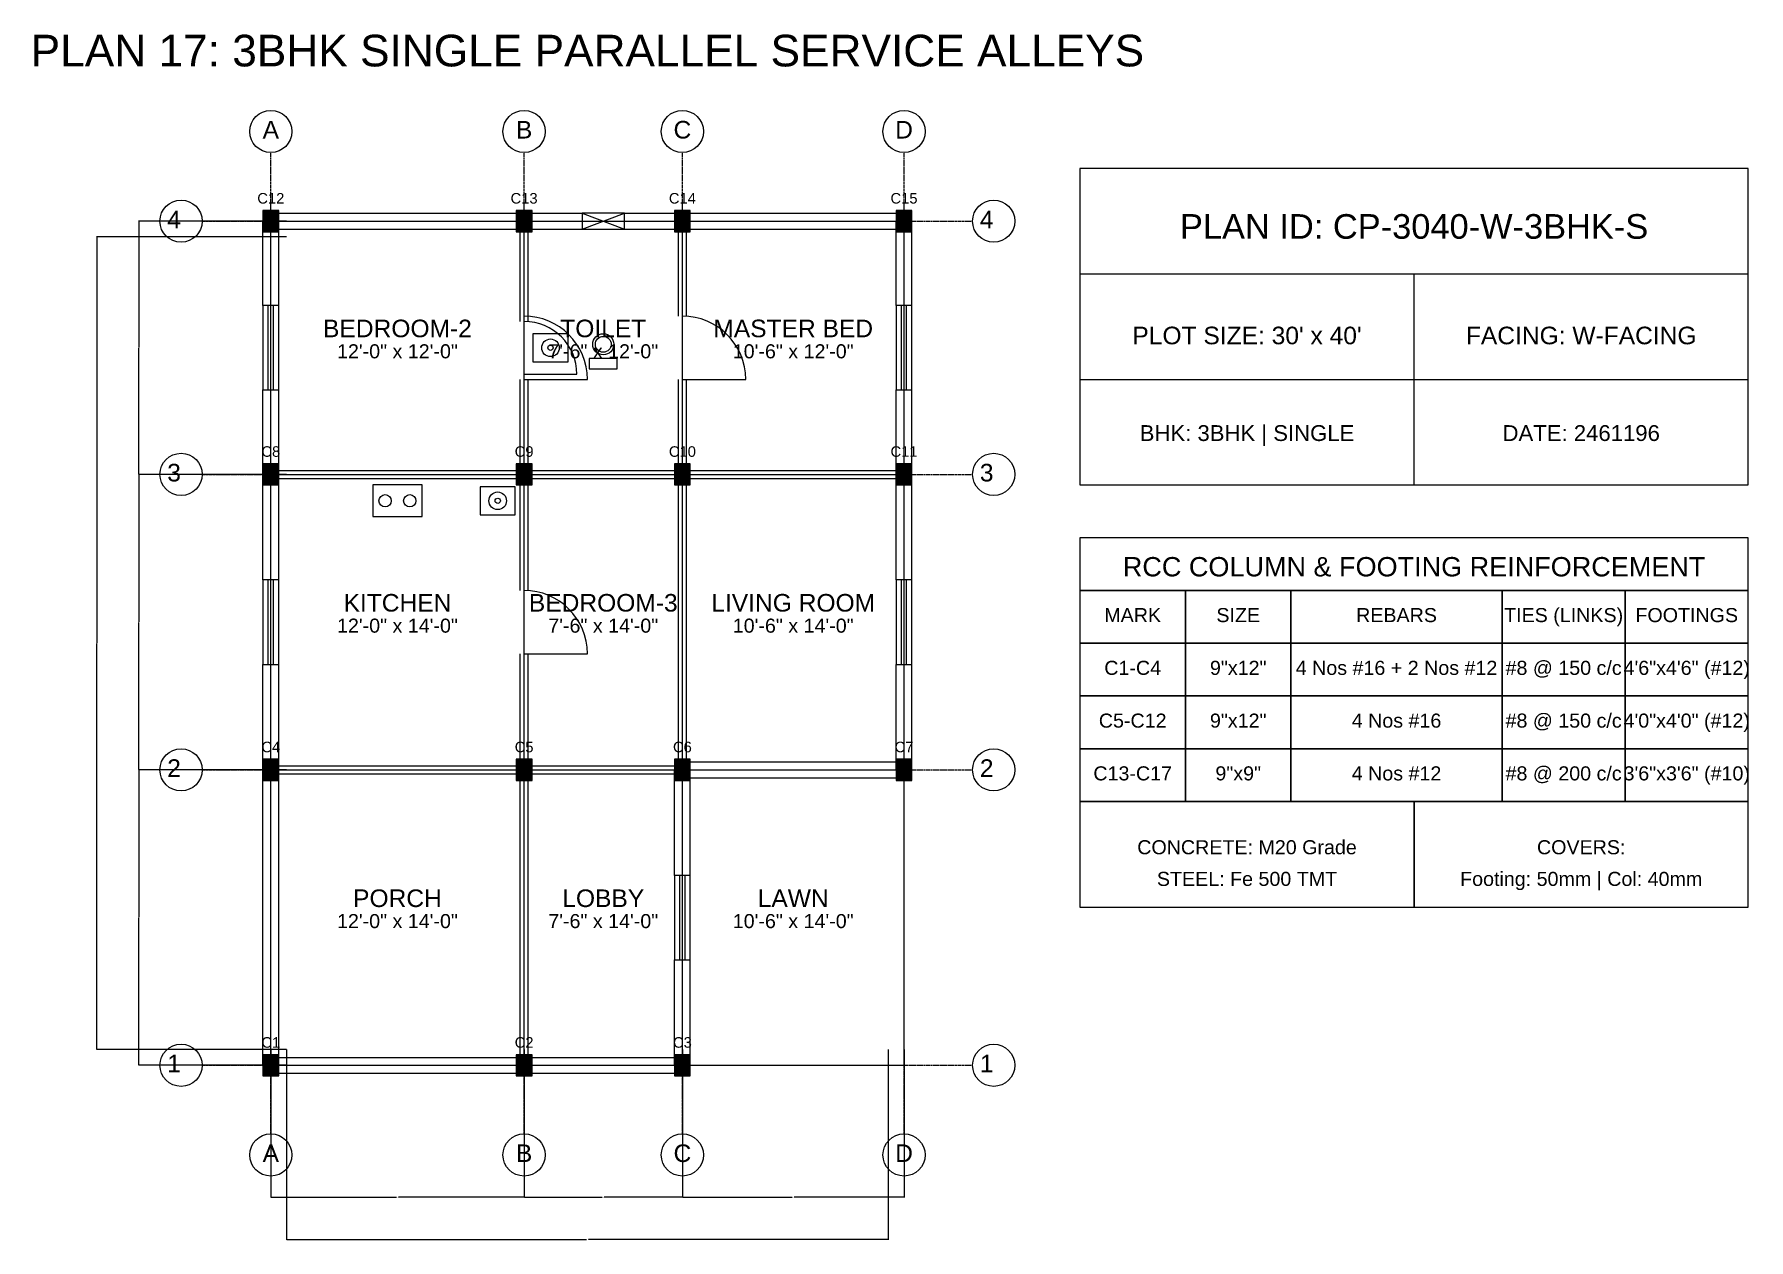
# Model space of a CAD drawing. Header units: inches. Extents: x -134 to 23580, y -99 to 23207.
# Drawn here: x 14866 to 15840, y 2401 to 3086 of the extents above; entities that cross this region are included whole.
import ezdxf
from ezdxf.enums import TextEntityAlignment as Align

# ---------------------------------------------------------------- set-up
doc = ezdxf.new("R2010")
doc.units = ezdxf.units.IN
doc.header["$MEASUREMENT"] = 0
doc.linetypes.add('CENTER', pattern=[2, 1.25, -0.25, 0.25, -0.25])
for name, color, linetype in [('A-COL-HATCH', 251, 'Continuous'), ('A-COLUMN', 1, 'Continuous'), ('A-DIM', 5, 'Continuous'), ('A-DOOR', 30, 'Continuous'), ('A-FIXTURE', 8, 'Continuous'), ('A-TEXT', 2, 'Continuous'), ('A-WALL-EXT', 7, 'Continuous'), ('A-WALL-INT', 9, 'Continuous'), ('A-WINDOW', 4, 'Continuous'), ('S-BEAM-FRAMING', 2, 'Continuous'), ('S-BUBBLE', 4, 'Continuous'), ('S-GRID-CENTER', 8, 'CENTER'), ('S-TABLE', 7, 'Continuous'), ('S-TEXT', 3, 'Continuous')]:
    doc.layers.add(name, color=color, linetype=linetype)
doc.styles.get("Standard").update_dxf_attribs({"font": 'arial.ttf'})
doc.dimstyles.get("Standard").update_dxf_attribs({"dimtxt": 0.18, "dimasz": 0.18, "dimexe": 0.18, "dimexo": 0.0625, "dimgap": 0.09, "dimtad": 0, "dimtih": 1, "dimtoh": 1, "dimdec": 4, "dimzin": 0, "dimdsep": 46, "dimtxsty": 'Standard', "dimcen": 0.09, "dimadec": 0, "dimazin": 0, "dimtfac": 1, "dimtdec": 4, "dimtofl": 0, "dimtmove": 0, "dimatfit": 3, "dimfxl": 1, "dimtolj": 1, "dimtzin": 0, "dimarcsym": 0})

msp = doc.modelspace()

# ---------------------------------------------------------------- texts
at = {"layer": 'A-TEXT'}
for s, height, p in [('PLAN 17: 3BHK SINGLE PARALLEL SERVICE ALLEYS', 18, (15180, 3068)), ('C12', 6, (15000, 2990)), ('C13', 6, (15144, 2990)), ('C14', 6, (15234, 2990)), ('C15', 6, (15360, 2990)), ('PLAN ID: CP-3040-W-3BHK-S', 14, (15650, 2970)), ('BEDROOM-2', 10, (15072, 2914)), ('TOILET', 10, (15189, 2914)), ('MASTER BED', 10, (15297, 2914)), ("PLOT SIZE: 30' x 40'", 10, (15555, 2910)), ('FACING: W-FACING', 10, (15745, 2910)), ('12\'-0" x 12\'-0"', 8, (15072, 2902)), ('7\'-6" x 12\'-0"', 8, (15189, 2902)), ('10\'-6" x 12\'-0"', 8, (15297, 2902)), ('BHK: 3BHK | SINGLE', 9, (15555, 2855)), ('DATE: 2461196', 9, (15745, 2855)), ('C8', 6, (15000, 2846)), ('C9', 6, (15144, 2846)), ('C10', 6, (15234, 2846)), ('C11', 6, (15360, 2846)), ('KITCHEN', 10, (15072, 2758)), ('BEDROOM-3', 10, (15189, 2758)), ('LIVING ROOM', 10, (15297, 2758)), ('12\'-0" x 14\'-0"', 8, (15072, 2746)), ('7\'-6" x 14\'-0"', 8, (15189, 2746)), ('10\'-6" x 14\'-0"', 8, (15297, 2746)), ('C4', 6, (15000, 2678)), ('C5', 6, (15144, 2678)), ('C6', 6, (15234, 2678)), ('C7', 6, (15360, 2678)), ('PORCH', 10, (15072, 2590)), ('LOBBY', 10, (15189, 2590)), ('LAWN', 10, (15297, 2590)), ('12\'-0" x 14\'-0"', 8, (15072, 2578)), ('7\'-6" x 14\'-0"', 8, (15189, 2578)), ('10\'-6" x 14\'-0"', 8, (15297, 2578)), ('C1', 6, (15000, 2510)), ('C2', 6, (15144, 2510)), ('C3', 6, (15234, 2510))]:
    msp.add_text(s, height=height, dxfattribs=at).set_placement(p, align=Align.CENTER)
at = {"layer": 'S-TEXT'}
for s, height, p in [('A', 10, (15000, 3027)), ('B', 10, (15144, 3027)), ('C', 10, (15234, 3027)), ('D', 10, (15360, 3027)), ('4', 10, (14945, 2976)), ('4', 10, (15407, 2976)), ('3', 10, (14945, 2832)), ('3', 10, (15407, 2832)), ('RCC COLUMN & FOOTING REINFORCEMENT', 11, (15650, 2778)), ('MARK', 8, (15490, 2752)), ('SIZE', 8, (15550, 2752)), ('REBARS', 8, (15640, 2752)), ('TIES (LINKS)', 8, (15735, 2752)), ('FOOTINGS', 8, (15805, 2752)), ('C1-C4', 8, (15490, 2722)), ('9"x12"', 8, (15550, 2722)), ('4 Nos #16 + 2 Nos #12', 8, (15640, 2722)), ('#8 @ 150 c/c', 8, (15735, 2722)), ('4\'6"x4\'6" (#12)', 8, (15805, 2722)), ('C5-C12', 8, (15490, 2692)), ('9"x12"', 8, (15550, 2692)), ('4 Nos #16', 8, (15640, 2692)), ('#8 @ 150 c/c', 8, (15735, 2692)), ('4\'0"x4\'0" (#12)', 8, (15805, 2692)), ('2', 10, (14945, 2664)), ('2', 10, (15407, 2664)), ('C13-C17', 8, (15490, 2662)), ('9"x9"', 8, (15550, 2662)), ('4 Nos #12', 8, (15640, 2662)), ('#8 @ 200 c/c', 8, (15735, 2662)), ('3\'6"x3\'6" (#10)', 8, (15805, 2662)), ('CONCRETE: M20 Grade', 8, (15555, 2620)), ('COVERS:', 8, (15745, 2620)), ('STEEL: Fe 500 TMT', 8, (15555, 2602)), ('Footing: 50mm | Col: 40mm', 8, (15745, 2602)), ('1', 10, (14945, 2496)), ('1', 10, (15407, 2496)), ('A', 10, (15000, 2445)), ('B', 10, (15144, 2445)), ('C', 10, (15234, 2445)), ('D', 10, (15360, 2445))]:
    msp.add_text(s, height=height, dxfattribs=at).set_placement(p, align=Align.CENTER)

# ---------------------------------------------------------------- blocks, each defined once
blk = doc.blocks.new('*D179')
at = {"layer": 'A-DIM', "color": 0, "lineweight": -2, "transparency": 16777216}
for p, q in [((15000, 2508.94), (15000, 2424.82)), ((15144, 2508.94), (15144, 2424.82)), ((15000.18, 2425), (15071.41, 2425)), ((15143.82, 2425), (15072.59, 2425))]:
    blk.add_line(p, q, dxfattribs=at)
at = {"layer": 'A-DIM', "color": 0, "transparency": 16777216}
for points in [[(15000.18, 2425.03), (15000.18, 2424.97), (15000, 2425)], [(15143.82, 2425.03), (15143.82, 2424.97), (15144, 2425)]]:
    blk.add_solid(points, dxfattribs=at)
at = {"layer": 'Defpoints', "color": 0, "transparency": 16777216}
for p in [(15000, 2509), (15144, 2509), (15144, 2425)]:
    blk.add_point(p, dxfattribs=at)
at = {"layer": 'A-DIM', "color": 0, "transparency": 16777216, "insert": (15072, 2425), "char_height": 0.18, "attachment_point": 5}
blk.add_mtext('\\A1;144.0000', dxfattribs=at)
blk = doc.blocks.new('*D180')
at = {"layer": 'A-DIM', "color": 0, "lineweight": -2, "transparency": 16777216}
for p, q in [((15144, 2508.94), (15144, 2424.82)), ((15234, 2508.94), (15234, 2424.82)), ((15144.18, 2425), (15188.47, 2425)), ((15233.82, 2425), (15189.53, 2425))]:
    blk.add_line(p, q, dxfattribs=at)
at = {"layer": 'A-DIM', "color": 0, "transparency": 16777216}
for points in [[(15144.18, 2425.03), (15144.18, 2424.97), (15144, 2425)], [(15233.82, 2425.03), (15233.82, 2424.97), (15234, 2425)]]:
    blk.add_solid(points, dxfattribs=at)
at = {"layer": 'Defpoints', "color": 0, "transparency": 16777216}
for p in [(15144, 2509), (15234, 2509), (15234, 2425)]:
    blk.add_point(p, dxfattribs=at)
at = {"layer": 'A-DIM', "color": 0, "transparency": 16777216, "insert": (15189, 2425), "char_height": 0.18, "attachment_point": 5}
blk.add_mtext('\\A1;90.0000', dxfattribs=at)
blk = doc.blocks.new('*D181')
at = {"layer": 'A-DIM', "color": 0, "lineweight": -2, "transparency": 16777216}
for p, q in [((15234, 2508.94), (15234, 2424.82)), ((15360, 2508.94), (15360, 2424.82)), ((15234.18, 2425), (15296.41, 2425)), ((15359.82, 2425), (15297.59, 2425))]:
    blk.add_line(p, q, dxfattribs=at)
at = {"layer": 'A-DIM', "color": 0, "transparency": 16777216}
for points in [[(15234.18, 2425.03), (15234.18, 2424.97), (15234, 2425)], [(15359.82, 2425.03), (15359.82, 2424.97), (15360, 2425)]]:
    blk.add_solid(points, dxfattribs=at)
at = {"layer": 'Defpoints', "color": 0, "transparency": 16777216}
for p in [(15234, 2509), (15360, 2509), (15360, 2425)]:
    blk.add_point(p, dxfattribs=at)
at = {"layer": 'A-DIM', "color": 0, "transparency": 16777216, "insert": (15297, 2425), "char_height": 0.18, "attachment_point": 5}
blk.add_mtext('\\A1;126.0000', dxfattribs=at)
blk = doc.blocks.new('*D182')
at = {"layer": 'A-DIM', "color": 0, "lineweight": -2, "transparency": 16777216}
for p, q in [((15009, 2508.94), (15009, 2400.82)), ((15351, 2508.94), (15351, 2400.82)), ((15009.18, 2401), (15179.4, 2401)), ((15350.82, 2401), (15180.6, 2401))]:
    blk.add_line(p, q, dxfattribs=at)
at = {"layer": 'A-DIM', "color": 0, "transparency": 16777216}
for points in [[(15009.18, 2401.03), (15009.18, 2400.97), (15009, 2401)], [(15350.82, 2401.03), (15350.82, 2400.97), (15351, 2401)]]:
    blk.add_solid(points, dxfattribs=at)
at = {"layer": 'Defpoints', "color": 0, "transparency": 16777216}
for p in [(15009, 2509), (15351, 2509), (15351, 2401)]:
    blk.add_point(p, dxfattribs=at)
at = {"layer": 'A-DIM', "color": 0, "transparency": 16777216, "insert": (15180, 2401), "char_height": 0.18, "attachment_point": 5}
blk.add_mtext('\\A1;342.0000', dxfattribs=at)
blk = doc.blocks.new('*D183')
at = {"layer": 'A-DIM', "color": 0, "lineweight": -2, "transparency": 16777216}
for p, q in [((15008.94, 2668), (14924.82, 2668)), ((14925, 2667.82), (14925, 2584.18)), ((14925, 2500.18), (14925, 2583.82)), ((15008.94, 2500), (14924.82, 2500))]:
    blk.add_line(p, q, dxfattribs=at)
at = {"layer": 'A-DIM', "color": 0, "transparency": 16777216}
for points in [[(14924.97, 2667.82), (14925.03, 2667.82), (14925, 2668)], [(14924.97, 2500.18), (14925.03, 2500.18), (14925, 2500)]]:
    blk.add_solid(points, dxfattribs=at)
at = {"layer": 'Defpoints', "color": 0, "transparency": 16777216}
for p in [(14925, 2668), (15009, 2668), (15009, 2500)]:
    blk.add_point(p, dxfattribs=at)
at = {"layer": 'A-DIM', "color": 0, "transparency": 16777216, "insert": (14925, 2584), "char_height": 0.18, "attachment_point": 5}
blk.add_mtext('\\A1;168.0000', dxfattribs=at)
blk = doc.blocks.new('*D184')
at = {"layer": 'A-DIM', "color": 0, "lineweight": -2, "transparency": 16777216}
for p, q in [((15008.94, 2836), (14924.82, 2836)), ((14925, 2835.82), (14925, 2752.18)), ((14925, 2668.18), (14925, 2751.82)), ((15008.94, 2668), (14924.82, 2668))]:
    blk.add_line(p, q, dxfattribs=at)
at = {"layer": 'A-DIM', "color": 0, "transparency": 16777216}
for points in [[(14924.97, 2835.82), (14925.03, 2835.82), (14925, 2836)], [(14924.97, 2668.18), (14925.03, 2668.18), (14925, 2668)]]:
    blk.add_solid(points, dxfattribs=at)
at = {"layer": 'Defpoints', "color": 0, "transparency": 16777216}
for p in [(14925, 2836), (15009, 2836), (15009, 2668)]:
    blk.add_point(p, dxfattribs=at)
at = {"layer": 'A-DIM', "color": 0, "transparency": 16777216, "insert": (14925, 2752), "char_height": 0.18, "attachment_point": 5}
blk.add_mtext('\\A1;168.0000', dxfattribs=at)
blk = doc.blocks.new('*D185')
at = {"layer": 'A-DIM', "color": 0, "lineweight": -2, "transparency": 16777216}
for p, q in [((15008.94, 2980), (14924.82, 2980)), ((14925, 2979.82), (14925, 2908.18)), ((14925, 2836.18), (14925, 2907.82)), ((15008.94, 2836), (14924.82, 2836))]:
    blk.add_line(p, q, dxfattribs=at)
at = {"layer": 'A-DIM', "color": 0, "transparency": 16777216}
for points in [[(14924.97, 2979.82), (14925.03, 2979.82), (14925, 2980)], [(14924.97, 2836.18), (14925.03, 2836.18), (14925, 2836)]]:
    blk.add_solid(points, dxfattribs=at)
at = {"layer": 'Defpoints', "color": 0, "transparency": 16777216}
for p in [(14925, 2980), (15009, 2980), (15009, 2836)]:
    blk.add_point(p, dxfattribs=at)
at = {"layer": 'A-DIM', "color": 0, "transparency": 16777216, "insert": (14925, 2908), "char_height": 0.18, "attachment_point": 5}
blk.add_mtext('\\A1;144.0000', dxfattribs=at)
blk = doc.blocks.new('*D186')
at = {"layer": 'A-DIM', "color": 0, "lineweight": -2, "transparency": 16777216}
for p, q in [((15008.94, 2971), (14900.82, 2971)), ((14901, 2970.82), (14901, 2740.18)), ((14901, 2509.18), (14901, 2739.82)), ((15008.94, 2509), (14900.82, 2509))]:
    blk.add_line(p, q, dxfattribs=at)
at = {"layer": 'A-DIM', "color": 0, "transparency": 16777216}
for points in [[(14900.97, 2970.82), (14901.03, 2970.82), (14901, 2971)], [(14900.97, 2509.18), (14901.03, 2509.18), (14901, 2509)]]:
    blk.add_solid(points, dxfattribs=at)
at = {"layer": 'Defpoints', "color": 0, "transparency": 16777216}
for p in [(14901, 2971), (15009, 2971), (15009, 2509)]:
    blk.add_point(p, dxfattribs=at)
at = {"layer": 'A-DIM', "color": 0, "transparency": 16777216, "insert": (14901, 2740), "char_height": 0.18, "attachment_point": 5}
blk.add_mtext('\\A1;462.0000', dxfattribs=at)

# ---------------------------------------------------------------- dimensions: what is measured, and where the dimension line sits
at = {"layer": 'A-DIM'}
for base, p1, p2, picture, middle in [((14925, 2980), (15009, 2836), (15009, 2980), '*D185', (14925, 2908)), ((14901, 2971), (15009, 2509), (15009, 2971), '*D186', (14901, 2740)), ((14925, 2836), (15009, 2668), (15009, 2836), '*D184', (14925, 2752)), ((14925, 2668), (15009, 2500), (15009, 2668), '*D183', (14925, 2584))]:
    dim = msp.add_linear_dim(base=base, p1=p1, p2=p2, angle=90, dimstyle='Standard', dxfattribs=at)
    dim.commit()
    dim.dimension.update_dxf_attribs({"geometry": picture, "text_midpoint": middle})
for base, p1, p2, picture, middle in [((15144, 2425), (15000, 2509), (15144, 2509), '*D179', (15072, 2425)), ((15351, 2401), (15009, 2509), (15351, 2509), '*D182', (15180, 2401)), ((15234, 2425), (15144, 2509), (15234, 2509), '*D180', (15189, 2425)), ((15360, 2425), (15234, 2509), (15360, 2509), '*D181', (15297, 2425))]:
    dim = msp.add_linear_dim(base=base, p1=p1, p2=p2, dimstyle='Standard', dxfattribs=at)
    dim.commit()
    dim.dimension.update_dxf_attribs({"geometry": picture, "text_midpoint": middle})

# ---------------------------------------------------------------- linework, layer by layer
at = {"layer": 'A-COL-HATCH'}
for points in [[(14995.5, 2974), (15004.5, 2974), (14995.5, 2986), (15004.5, 2986)], [(15139.5, 2974), (15148.5, 2974), (15139.5, 2986), (15148.5, 2986)], [(15229.5, 2974), (15238.5, 2974), (15229.5, 2986), (15238.5, 2986)], [(15355.5, 2974), (15364.5, 2974), (15355.5, 2986), (15364.5, 2986)], [(14995.5, 2830), (15004.5, 2830), (14995.5, 2842), (15004.5, 2842)], [(15139.5, 2830), (15148.5, 2830), (15139.5, 2842), (15148.5, 2842)], [(15229.5, 2830), (15238.5, 2830), (15229.5, 2842), (15238.5, 2842)], [(15355.5, 2830), (15364.5, 2830), (15355.5, 2842), (15364.5, 2842)], [(14995.5, 2662), (15004.5, 2662), (14995.5, 2674), (15004.5, 2674)], [(15139.5, 2662), (15148.5, 2662), (15139.5, 2674), (15148.5, 2674)], [(15229.5, 2662), (15238.5, 2662), (15229.5, 2674), (15238.5, 2674)], [(15355.5, 2662), (15364.5, 2662), (15355.5, 2674), (15364.5, 2674)], [(14995.5, 2494), (15004.5, 2494), (14995.5, 2506), (15004.5, 2506)], [(15139.5, 2494), (15148.5, 2494), (15139.5, 2506), (15148.5, 2506)], [(15229.5, 2494), (15238.5, 2494), (15229.5, 2506), (15238.5, 2506)]]:
    msp.add_solid(points, dxfattribs=at)
at = {"layer": 'A-COLUMN'}
for points in [[(14995.5, 2974), (15004.5, 2974), (15004.5, 2986), (14995.5, 2986)], [(15139.5, 2974), (15148.5, 2974), (15148.5, 2986), (15139.5, 2986)], [(15229.5, 2974), (15238.5, 2974), (15238.5, 2986), (15229.5, 2986)], [(15355.5, 2974), (15364.5, 2974), (15364.5, 2986), (15355.5, 2986)], [(14995.5, 2830), (15004.5, 2830), (15004.5, 2842), (14995.5, 2842)], [(15139.5, 2830), (15148.5, 2830), (15148.5, 2842), (15139.5, 2842)], [(15229.5, 2830), (15238.5, 2830), (15238.5, 2842), (15229.5, 2842)], [(15355.5, 2830), (15364.5, 2830), (15364.5, 2842), (15355.5, 2842)], [(14995.5, 2662), (15004.5, 2662), (15004.5, 2674), (14995.5, 2674)], [(15139.5, 2662), (15148.5, 2662), (15148.5, 2674), (15139.5, 2674)], [(15229.5, 2662), (15238.5, 2662), (15238.5, 2674), (15229.5, 2674)], [(15355.5, 2662), (15364.5, 2662), (15364.5, 2674), (15355.5, 2674)], [(14995.5, 2494), (15004.5, 2494), (15004.5, 2506), (14995.5, 2506)], [(15139.5, 2494), (15148.5, 2494), (15148.5, 2506), (15139.5, 2506)], [(15229.5, 2494), (15238.5, 2494), (15238.5, 2506), (15229.5, 2506)]]:
    msp.add_lwpolyline(points, close=True, dxfattribs=at)
at = {"layer": 'A-DOOR'}
for p, q in [((15144, 2893), (15174, 2893)), ((15144, 2890), (15180, 2890)), ((15234, 2890), (15270, 2890)), ((15144, 2734), (15180, 2734)), ((15144, 2734), (15180, 2734))]:
    msp.add_line(p, q, dxfattribs=at)
for centre, radius in [((15144, 2890), 36), ((15234, 2890), 36), ((15144, 2893), 30), ((15144, 2734), 36), ((15144, 2734), 36)]:
    msp.add_arc(centre, radius, 0, 90, dxfattribs=at)
at = {"layer": 'A-FIXTURE'}
for points in [[(15149, 2900), (15169, 2900), (15169, 2916), (15149, 2916)], [(15181, 2896), (15197, 2896), (15197, 2902), (15181, 2902)], [(15058, 2812), (15086, 2812), (15086, 2830), (15058, 2830)], [(15119, 2813), (15139, 2813), (15139, 2829), (15119, 2829)]]:
    msp.add_lwpolyline(points, close=True, dxfattribs=at)
for centre, radius in [((15189, 2910), 6), ((15189, 2910), 4.5), ((15159, 2908), 5), ((15159, 2908), 1.5), ((15065, 2821), 3.5), ((15079, 2821), 3.5), ((15129, 2821), 5), ((15129, 2821), 1.5)]:
    msp.add_circle(centre, radius, dxfattribs=at)
at = {"layer": 'A-WALL-EXT'}
for p, q in [((15000, 2984.5), (15144, 2984.5)), ((15144, 2984.5), (15177, 2984.5)), ((15201, 2984.5), (15234, 2984.5)), ((15234, 2984.5), (15360, 2984.5)), ((14995.5, 2932), (14995.5, 2980)), ((15000, 2975.5), (15144, 2975.5)), ((15004.5, 2932), (15004.5, 2980)), ((15144, 2975.5), (15177, 2975.5)), ((15201, 2975.5), (15234, 2975.5)), ((15234, 2975.5), (15360, 2975.5)), ((15355.5, 2932), (15355.5, 2980)), ((15364.5, 2932), (15364.5, 2980)), ((15460, 2950), (15840, 2950)), ((15650, 2830), (15650, 2950)), ((15460, 2890), (15840, 2890)), ((14995.5, 2836), (14995.5, 2884)), ((15004.5, 2836), (15004.5, 2884)), ((15355.5, 2836), (15355.5, 2884)), ((15364.5, 2836), (15364.5, 2884)), ((14995.5, 2776), (14995.5, 2836)), ((15004.5, 2776), (15004.5, 2836)), ((15355.5, 2776), (15355.5, 2836)), ((15364.5, 2776), (15364.5, 2836)), ((14995.5, 2668), (14995.5, 2728)), ((15004.5, 2668), (15004.5, 2728)), ((15355.5, 2668), (15355.5, 2728)), ((15364.5, 2668), (15364.5, 2728)), ((15234, 2672.5), (15360, 2672.5)), ((14995.5, 2500), (14995.5, 2668)), ((15004.5, 2500), (15004.5, 2668)), ((15229.5, 2608), (15229.5, 2668)), ((15234, 2663.5), (15360, 2663.5)), ((15238.5, 2608), (15238.5, 2668)), ((15229.5, 2500), (15229.5, 2560)), ((15238.5, 2500), (15238.5, 2560)), ((15000, 2504.5), (15144, 2504.5)), ((15000, 2495.5), (15144, 2495.5)), ((15144, 2504.5), (15234, 2504.5)), ((15144, 2495.5), (15234, 2495.5))]:
    msp.add_line(p, q, dxfattribs=at)
msp.add_lwpolyline([(15460, 2830), (15840, 2830), (15840, 3010), (15460, 3010)], close=True, dxfattribs=at)
at = {"layer": 'A-WALL-INT'}
for p, q in [((15141.75, 2923), (15141.75, 2980)), ((15146.25, 2923), (15146.25, 2980)), ((15231.75, 2926), (15231.75, 2980)), ((15236.25, 2926), (15236.25, 2980)), ((15141.75, 2836), (15141.75, 2890)), ((15146.25, 2836), (15146.25, 2890)), ((15231.75, 2836), (15231.75, 2890)), ((15236.25, 2836), (15236.25, 2890)), ((15000, 2838.25), (15144, 2838.25)), ((15144, 2838.25), (15234, 2838.25)), ((15234, 2838.25), (15360, 2838.25)), ((15000, 2833.75), (15144, 2833.75)), ((15141.75, 2770), (15141.75, 2836)), ((15144, 2833.75), (15234, 2833.75)), ((15146.25, 2770), (15146.25, 2836)), ((15231.75, 2668), (15231.75, 2836)), ((15234, 2833.75), (15360, 2833.75)), ((15236.25, 2668), (15236.25, 2836)), ((15141.75, 2668), (15141.75, 2734)), ((15146.25, 2668), (15146.25, 2734)), ((15000, 2670.25), (15144, 2670.25)), ((15000, 2665.75), (15144, 2665.75)), ((15141.75, 2500), (15141.75, 2668)), ((15144, 2670.25), (15234, 2670.25)), ((15144, 2665.75), (15234, 2665.75)), ((15146.25, 2500), (15146.25, 2668))]:
    msp.add_line(p, q, dxfattribs=at)
at = {"layer": 'A-WINDOW'}
for p, q in [((15177, 2975.5), (15201, 2984.5)), ((15177, 2984.5), (15201, 2975.5)), ((14998.5, 2884), (14998.5, 2932)), ((15001.5, 2884), (15001.5, 2932)), ((15358.5, 2884), (15358.5, 2932)), ((15361.5, 2884), (15361.5, 2932)), ((14998.5, 2728), (14998.5, 2776)), ((15001.5, 2728), (15001.5, 2776)), ((15358.5, 2728), (15358.5, 2776)), ((15361.5, 2728), (15361.5, 2776)), ((15232.5, 2560), (15232.5, 2608)), ((15235.5, 2560), (15235.5, 2608))]:
    msp.add_line(p, q, dxfattribs=at)
for points in [[(15177, 2975.5), (15201, 2975.5), (15201, 2984.5), (15177, 2984.5)], [(14995.5, 2884), (15004.5, 2884), (15004.5, 2932), (14995.5, 2932)], [(15355.5, 2884), (15364.5, 2884), (15364.5, 2932), (15355.5, 2932)], [(14995.5, 2728), (15004.5, 2728), (15004.5, 2776), (14995.5, 2776)], [(15355.5, 2728), (15364.5, 2728), (15364.5, 2776), (15355.5, 2776)], [(15229.5, 2560), (15238.5, 2560), (15238.5, 2608), (15229.5, 2608)]]:
    msp.add_lwpolyline(points, close=True, dxfattribs=at)
at = {"layer": 'S-BEAM-FRAMING'}
for p, q in [((15000, 2500), (15000, 2980)), ((15000, 2980), (15360, 2980)), ((15144, 2500), (15144, 2980)), ((15234, 2500), (15234, 2980)), ((15360, 2500), (15360, 2980)), ((15000, 2836), (15360, 2836)), ((15000, 2668), (15360, 2668)), ((15000, 2500), (15360, 2500))]:
    msp.add_line(p, q, dxfattribs=at)
at = {"layer": 'S-BUBBLE'}
for centre in [(15000, 3031), (15144, 3031), (15234, 3031), (15360, 3031), (14949, 2980), (15411, 2980), (14949, 2836), (15411, 2836), (14949, 2668), (15411, 2668), (14949, 2500), (15411, 2500), (15000, 2449), (15144, 2449), (15234, 2449), (15360, 2449)]:
    msp.add_circle(centre, 12, dxfattribs=at)
at = {"layer": 'S-GRID-CENTER'}
for p, q in [((15000, 2461), (15000, 3019)), ((15144, 2461), (15144, 3019)), ((15234, 2461), (15234, 3019)), ((15360, 2461), (15360, 3019)), ((14961, 2980), (15399, 2980)), ((14961, 2836), (15399, 2836)), ((14961, 2668), (15399, 2668)), ((14961, 2500), (15399, 2500))]:
    msp.add_line(p, q, dxfattribs=at)
at = {"layer": 'S-TABLE'}
for points in [[(15460, 2770), (15840, 2770), (15840, 2800), (15460, 2800)], [(15460, 2740), (15520, 2740), (15520, 2770), (15460, 2770)], [(15520, 2740), (15580, 2740), (15580, 2770), (15520, 2770)], [(15580, 2740), (15700, 2740), (15700, 2770), (15580, 2770)], [(15700, 2740), (15770, 2740), (15770, 2770), (15700, 2770)], [(15770, 2740), (15840, 2740), (15840, 2770), (15770, 2770)], [(15460, 2710), (15520, 2710), (15520, 2740), (15460, 2740)], [(15520, 2710), (15580, 2710), (15580, 2740), (15520, 2740)], [(15580, 2710), (15700, 2710), (15700, 2740), (15580, 2740)], [(15700, 2710), (15770, 2710), (15770, 2740), (15700, 2740)], [(15770, 2710), (15840, 2710), (15840, 2740), (15770, 2740)], [(15460, 2680), (15520, 2680), (15520, 2710), (15460, 2710)], [(15520, 2680), (15580, 2680), (15580, 2710), (15520, 2710)], [(15580, 2680), (15700, 2680), (15700, 2710), (15580, 2710)], [(15700, 2680), (15770, 2680), (15770, 2710), (15700, 2710)], [(15770, 2680), (15840, 2680), (15840, 2710), (15770, 2710)], [(15460, 2650), (15520, 2650), (15520, 2680), (15460, 2680)], [(15520, 2650), (15580, 2650), (15580, 2680), (15520, 2680)], [(15580, 2650), (15700, 2650), (15700, 2680), (15580, 2680)], [(15700, 2650), (15770, 2650), (15770, 2680), (15700, 2680)], [(15770, 2650), (15840, 2650), (15840, 2680), (15770, 2680)], [(15460, 2590), (15650, 2590), (15650, 2650), (15460, 2650)], [(15650, 2590), (15840, 2590), (15840, 2650), (15650, 2650)]]:
    msp.add_lwpolyline(points, close=True, dxfattribs=at)

msp.set_redraw_order([(e.dxf.handle, doc.entitydb.next_handle()) for e in msp.query("TEXT MTEXT ATTDEF DIMENSION ARC_DIMENSION")])  # texts and dimensions are drawn at this point

doc.saveas('drawing.dxf')
